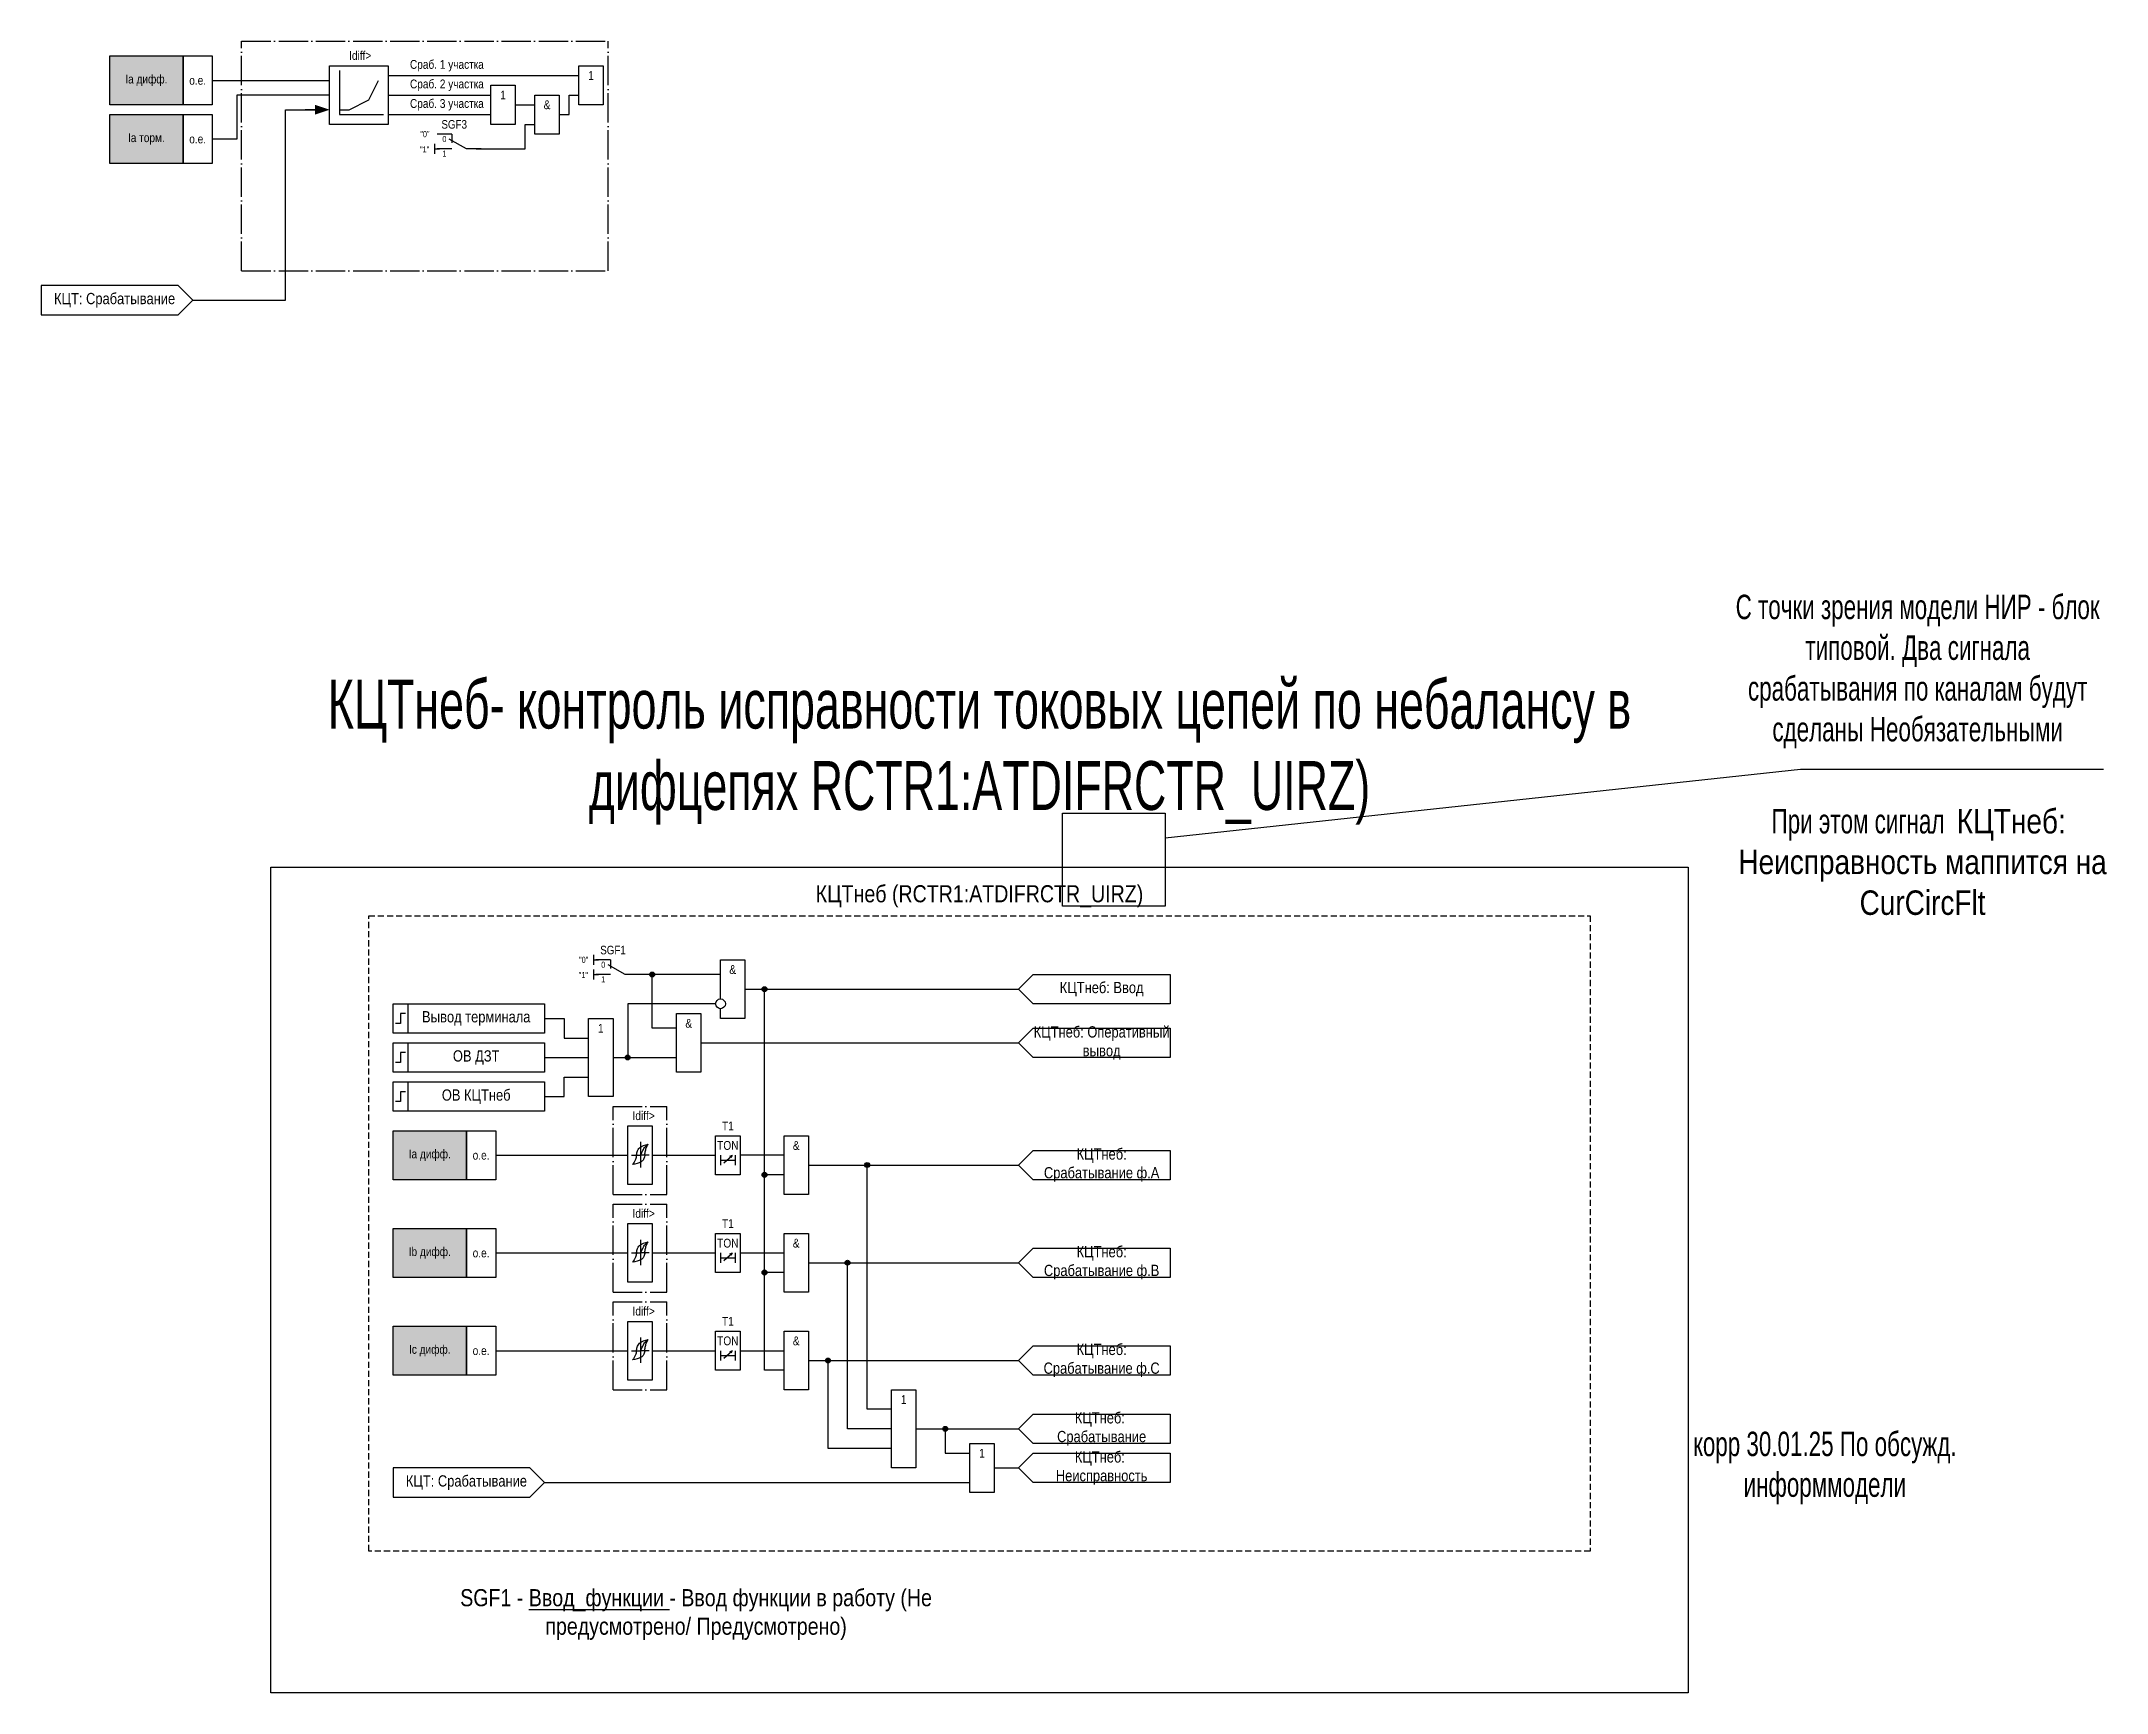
# Model space of a CAD drawing. Header units: millimetres. Extents: x -2824 to 4649, y -997 to 959.
# Drawn here: x 3345 to 3767.7, y -510 to -172 of the extents above; entities that cross this region are included whole.
import ezdxf
from ezdxf.enums import TextEntityAlignment as Align

# ---------------------------------------------------------------- set-up
doc = ezdxf.new("R2010")
doc.units = ezdxf.units.MM
doc.linetypes.add('ACAD_ISO04W100', pattern=[30, 24, -3, 0, -3])
doc.linetypes.add('штриховая2', pattern=[0.375, 0.25, -0.125])
doc.layers.add('TEXT', color=7, linetype='Continuous', lineweight=25)
doc.layers.add('Основная', color=7, linetype='Continuous')
doc.styles.add('1.8_Gost_RD', font='ARIALN.TTF', dxfattribs={"height": 1.8})
doc.styles.add('2.5_Gost_RD', font='ARIALN.TTF', dxfattribs={"height": 2.5})
doc.styles.add('3.5_Gost_RD', font='ARIALN.TTF', dxfattribs={"height": 3.5})
doc.styles.add('Вывод', font='ARIALN.TTF', dxfattribs={"height": 2.5})
doc.styles.add('Компонент', font='ARIALN.TTF', dxfattribs={"height": 3.5})

msp = doc.modelspace()

# ---------------------------------------------------------------- texts
at = {"ltscale": 100, "attachment_point": 5}
for s, insert, char_height, width, style in [('Ia дифф.', (3366.5, -180), 1.8, 15, '1.8_Gost_RD'), ('о.е.', (3377, -180), 1.8, 6, '1.8_Gost_RD'), ('Ia торм.', (3366.5, -192), 1.8, 15, '1.8_Gost_RD'), ('о.е.', (3377, -192), 1.8, 6, '1.8_Gost_RD'), ('Вывод терминала', (3434, -372), 2.3, 28, '2.5_Gost_RD'), ('1', (3459.5, -374), 1.8, 5, '2.5_Gost_RD'), ('TON', (3485.5, -398), 1.8, 5, '2.5_Gost_RD'), ('T1', (3485.5, -394), 1.8, 5, '2.5_Gost_RD'), ('Ia дифф.', (3424.5, -400), 1.8, 15, '1.8_Gost_RD'), ('о.е.', (3435, -400), 1.8, 6, '1.8_Gost_RD'), ('T1', (3485.5, -414), 1.8, 5, '2.5_Gost_RD'), ('TON', (3485.5, -418), 1.8, 5, '2.5_Gost_RD'), ('Ib дифф.', (3424.5, -420), 1.8, 15, '1.8_Gost_RD'), ('о.е.', (3435, -420), 1.8, 6, '1.8_Gost_RD'), ('T1', (3485.5, -434), 1.8, 5, '2.5_Gost_RD'), ('Ic дифф.', (3424.5, -440), 1.8, 15, '1.8_Gost_RD'), ('о.е.', (3435, -440), 1.8, 6, '1.8_Gost_RD'), ('TON', (3485.5, -438), 1.8, 5, '2.5_Gost_RD')]:
    msp.add_mtext(s, dxfattribs=dict(at, insert=insert, char_height=char_height, width=width, style=style))
at = {"ltscale": 100, "char_height": 1.25, "attachment_point": 1, "style": '3.5_Gost_RD'}
for insert in [(3422.5, -193.5), (3455, -362.5)]:
    msp.add_mtext_dynamic_manual_height_columns('"1"', width=2, gutter_width=17.5, heights=[0], dxfattribs=dict(at, insert=insert))
at = {"color": 67, "ltscale": 100, "true_color": 0x727430, "char_height": 5, "width": 75.7185, "attachment_point": 5, "style": '3.5_Gost_RD'}
for s, insert in [('{\\W0.8;С точки зрения модели НИР - блок типовой. Два сигнала срабатывания по каналам будут сделаны Необязательными}', (3729, -301)), ('{\\W0.8;При этом сигнал  \\W1;\\C256;КЦТнеб:  Неисправность }маппится на CurCircFlt ', (3730, -340)), ('{\\W0.8;корр 30.01.25 По обсужд. информмодели}', (3710, -464))]:
    msp.add_mtext(s, dxfattribs=dict(at, insert=insert))
at = {"color": 2, "ltscale": 100, "insert": (3537, -317.5), "char_height": 10, "width": 290, "attachment_point": 5, "style": '3.5_Gost_RD'}
msp.add_mtext('{\\W0.8;\\C3;КЦТнеб- контроль исправности токовых цепей по небалансу в дифцепях RCTR1:ATDIFRCTR_UIRZ)}', dxfattribs=at)
at = {"color": 30, "ltscale": 100, "char_height": 3.5, "attachment_point": 5, "style": '3.5_Gost_RD'}
for s, insert, width in [('\\pt108.5;КЦТнеб (RCTR1:ATDIFRCTR_UIRZ)', (3537, -347), 250), ('SGF1 - {\\LВвод_функции} - Ввод функции в работу (Не предусмотрено/ Предусмотрено)', (3479, -494), 111.8874)]:
    msp.add_mtext(s, dxfattribs=dict(at, insert=insert, width=width))
at = {"layer": 'TEXT', "color": 0, "ltscale": 100, "insert": (3434, -380), "char_height": 2.3, "width": 28, "attachment_point": 5, "style": '2.5_Gost_RD'}
msp.add_mtext('{\\C256;ОВ ДЗТ}', dxfattribs=at)
at = {"layer": 'Основная', "color": 7, "ltscale": 100, "char_height": 1.8, "attachment_point": 1, "style": '1.8_Gost_RD'}
for insert in [(3408, -174), (3466, -391), (3466, -411), (3466, -431)]:
    msp.add_mtext_dynamic_manual_height_columns('Idiff>', width=4, gutter_width=17.5, heights=[0], dxfattribs=dict(at, insert=insert))
at = {"layer": 'Основная', "ltscale": 100, "attachment_point": 5, "style": '2.5_Gost_RD'}
for s, insert, char_height, width in [('Сраб. 1 участка', (3428, -177), 1.8, 22.8857), ('Сраб. 2 участка', (3428, -181), 1.8, 22.8857), ('1', (3457.5, -179), 1.8, 5), ('Сраб. 3 участка', (3428, -185), 1.8, 22.8857), ('1', (3439.5, -183), 1.8, 5), ('&', (3448.5, -185), 1.8, 5), ('&', (3486.5, -362), 1.8, 5), ('КЦТнеб: Ввод', (3562, -366), 2.3, 28), ('&', (3477.5, -373), 1.8, 5), ('&', (3499.5, -398), 1.8, 5), ('&', (3499.5, -418), 1.8, 5), ('&', (3499.5, -438), 1.8, 5), ('1', (3521.5, -450), 1.8, 5), ('1', (3537.5, -461), 1.8, 5), ('КЦТнеб:  Неисправность', (3562, -464), 2.3, 28), ('КЦТ: Срабатывание', (3432, -467), 2.3, 26.5083)]:
    msp.add_mtext(s, dxfattribs=dict(at, insert=insert, char_height=char_height, width=width))
at = {"layer": 'Основная', "color": 0, "ltscale": 100, "char_height": 2.3, "attachment_point": 5, "style": '2.5_Gost_RD'}
for s, insert, width in [('{\\C256;КЦТ: Срабатывание}', (3360, -225), 26.5083), ('{\\C256;КЦТнеб: Оперативный вывод}', (3562, -377), 28), ('{\\C256;ОВ КЦТнеб}', (3434, -388), 28), ('{\\C256;КЦТнеб: Срабатывание ф.А}', (3562, -402), 26.5083), ('{\\C256;КЦТнеб: Срабатывание ф.В}', (3562, -422), 25.2956), ('{\\C256;КЦТнеб: Срабатывание ф.С}', (3562, -442), 25.7463), ('{\\C256;КЦТнеб:  Срабатывание}', (3562, -456), 28)]:
    msp.add_mtext(s, dxfattribs=dict(at, insert=insert, width=width))

# ---------------------------------------------------------------- blocks, each defined once
blk = doc.blocks.new('*U49')
at = {"layer": 'Основная', "linetype": 'ACAD_ISO04W100', "ltscale": 0.25}
for p, q in [((0, 0), (75, 0)), ((0, -47), (0, 0)), ((75, -47), (75, 0)), ((0, -47), (75, -47))]:
    blk.add_line(p, q, dxfattribs=at)
at = {"layer": 'Основная', "style": 'Компонент'}
blk.add_attdef('ОУ', text='', height=3.5, dxfattribs=at).set_placement((75, 0), align=Align.MIDDLE_CENTER)
blk = doc.blocks.new('*U32')
at = {"layer": 'Основная', "color": 0}
blk.add_line((0, 0), (7, 4), dxfattribs=at)
at = {"layer": 'Основная', "ltscale": 0.35}
blk.add_line((6, 6), (6, 2.5), dxfattribs=at)
blk = doc.blocks.new('*U33')
at = {"layer": 'Основная', "color": 0}
for p, q in [((-3, 6), (-9, 6)), ((-3, 0), (-9, 0)), ((9, 0), (3, 0))]:
    blk.add_line(p, q, dxfattribs=at)
at = {"layer": 'Основная', "ltscale": 0.25, "xscale": -1}
blk.add_blockref('*U32', (3, 0), dxfattribs=at)
at = {"layer": 'Основная'}
for tag, height, style, p in [('ОУ', 3.5, 'Компонент', (-2, 10)), ('В1', 2.5, 'Вывод', (-14, 6)), ('В2', 2.5, 'Вывод', (-6, 4)), ('В3', 2.5, 'Вывод', (-6, -2))]:
    blk.add_attdef(tag, text='', height=height, dxfattribs=dict(at, style=style)).set_placement(p, align=Align.MIDDLE_CENTER)
blk = doc.blocks.new('*U51')
at = {"ltscale": 0.25}
blk.add_line((-1, 0), (-5, 0), dxfattribs=at)
blk.add_lwpolyline([(-3, 0, 2, 0, 0), (0, 0, 0, 0, 0)], format="xyseb", dxfattribs=at)
at = {"layer": 'Основная', "style": 'Вывод'}
blk.add_attdef('ОТ', text='', height=2.5, dxfattribs=at).set_placement((-4, 0), align=Align.MIDDLE_CENTER)
blk = doc.blocks.new('*U24')
at = {"layer": 'Основная', "linetype": 'ACAD_ISO04W100', "ltscale": 0.25}
for p, q in [((0, 0), (11, 0)), ((0, -18), (0, 0)), ((11, -18), (11, 0)), ((0, -18), (11, -18))]:
    blk.add_line(p, q, dxfattribs=at)
at = {"layer": 'Основная', "style": 'Компонент'}
blk.add_attdef('ОУ', text='', height=3.5, dxfattribs=at).set_placement((11, 0), align=Align.MIDDLE_CENTER)
blk = doc.blocks.new('Точка')
at = {"ltscale": 100}
h = blk.add_hatch(color=256, dxfattribs=at)
h.dxf.hatch_style = 1
edge = h.paths.add_edge_path()
edge.add_arc((0, 0), 0.5, 0, 360)
blk.add_circle((0, 0), 0.5, dxfattribs=at)

# ---------------------------------------------------------------- hatches: boundary and pattern name
at = {"ltscale": 100, "true_color": 0xf7941d}
h = msp.add_hatch(color=30, dxfattribs=at)
h.dxf.hatch_style = 1
h.paths.add_polyline_path([(3359, -175), (3374, -175), (3374, -185), (3359, -185)])
h = msp.add_hatch(color=30, dxfattribs=at)
h.dxf.hatch_style = 1
h.paths.add_polyline_path([(3359, -187), (3374, -187), (3374, -197), (3359, -197)])
h = msp.add_hatch(color=30, dxfattribs=at)
h.dxf.hatch_style = 1
h.paths.add_polyline_path([(3417, -395), (3432, -395), (3432, -405), (3417, -405)])
h = msp.add_hatch(color=30, dxfattribs=at)
h.dxf.hatch_style = 1
h.paths.add_polyline_path([(3417, -415), (3432, -415), (3432, -425), (3417, -425)])
h = msp.add_hatch(color=30, dxfattribs=at)
h.dxf.hatch_style = 1
h.paths.add_polyline_path([(3417, -435), (3432, -435), (3432, -445), (3417, -445)])

# ---------------------------------------------------------------- linework, layer by layer
at = {"ltscale": 100}
for p, q in [((3416, -179), (3455, -179)), ((3416, -183), (3437, -183)), ((3442, -185), (3446, -185)), ((3416, -187), (3437, -187)), ((3425.5, -193), (3425.5, -195)), ((3425.5, -194), (3426.5, -194)), ((3458, -359), (3458, -361)), ((3458, -360), (3459, -360)), ((3458, -362), (3458, -364)), ((3458, -363), (3459, -363)), ((3448, -380), (3457, -380)), ((3462, -380), (3475, -380)), ((3448, -467), (3535, -467))]:
    msp.add_line(p, q, dxfattribs=at)
at = {"color": 67, "ltscale": 100, "true_color": 0x727430}
for p, q in [((3575, -335), (3705, -321)), ((3705, -321), (3767, -321))]:
    msp.add_line(p, q, dxfattribs=at)
at = {"color": 7, "ltscale": 100}
for p, q in [((3484.7, -401.54), (3486.37, -400.05)), ((3486.37, -400.05), (3485.85, -400.27)), ((3486.37, -400.05), (3486.11, -400.52)), ((3484.7, -421.54), (3486.37, -420.05)), ((3486.37, -420.05), (3485.85, -420.27)), ((3486.37, -420.05), (3486.11, -420.52)), ((3484.7, -441.54), (3486.37, -440.05)), ((3486.37, -440.05), (3485.85, -440.27)), ((3486.37, -440.05), (3486.11, -440.52))]:
    msp.add_line(p, q, dxfattribs=at)
at = {"ltscale": 100}
for points in [[(3359, -175), (3374, -175), (3374, -185), (3359, -185)], [(3374, -175), (3380, -175), (3380, -185), (3374, -185)], [(3359, -187), (3374, -187), (3374, -197), (3359, -197)], [(3374, -187), (3380, -187), (3380, -197), (3374, -197)], [(3417, -369), (3420, -369), (3420, -375), (3417, -375)], [(3417, -369), (3448, -369), (3448, -375), (3417, -375)], [(3457, -372), (3462, -372), (3462, -388), (3457, -388)], [(3417, -377), (3420, -377), (3420, -383), (3417, -383)], [(3417, -377), (3448, -377), (3448, -383), (3417, -383)], [(3417, -385), (3420, -385), (3420, -391), (3417, -391)], [(3417, -385), (3448, -385), (3448, -391), (3417, -391)], [(3417, -395), (3432, -395), (3432, -405), (3417, -405)], [(3432, -395), (3438, -395), (3438, -405), (3432, -405)], [(3483, -396), (3488, -396), (3488, -404), (3483, -404)], [(3417, -415), (3432, -415), (3432, -425), (3417, -425)], [(3432, -415), (3438, -415), (3438, -425), (3432, -425)], [(3483, -416), (3488, -416), (3488, -424), (3483, -424)], [(3417, -435), (3432, -435), (3432, -445), (3417, -445)], [(3432, -435), (3438, -435), (3438, -445), (3432, -445)], [(3483, -436), (3488, -436), (3488, -444), (3483, -444)], [(3519, -448), (3524, -448), (3524, -464), (3519, -464)], [(3535, -459), (3540, -459), (3540, -469), (3535, -469)]]:
    msp.add_lwpolyline(points, close=True, dxfattribs=at)
for points in [[(3406, -178), (3406, -187)], [(3406, -186), (3408, -186), (3412, -184), (3414, -180)], [(3404, -183), (3385, -183), (3385, -192), (3380, -192)], [(3451, -187), (3453, -187), (3453, -183), (3455, -183)], [(3376, -225), (3395, -225), (3395, -186), (3403, -186)], [(3406, -187), (3415, -187)], [(3434, -194), (3444, -194), (3444, -189), (3446, -189)], [(3475, -374), (3470, -374), (3470, -363), (3465, -363)], [(3484, -363), (3470, -363)], [(3489, -366), (3545, -366)], [(3497, -404), (3493, -404), (3493, -366)], [(3483, -369), (3465, -369), (3465, -380)], [(3448, -372), (3452, -372), (3452, -376), (3457, -376)], [(3475, -374), (3470, -374)], [(3480, -377), (3545, -377)], [(3448, -388), (3452, -388), (3452, -384), (3457, -384)], [(3484, -400), (3484, -402)], [(3484, -401), (3487, -401)], [(3487, -400), (3487, -402)], [(3497, -400), (3488, -400)], [(3497, -424), (3493, -424), (3493, -404)], [(3502, -402), (3545, -402)], [(3519, -452), (3514, -452), (3514, -402)], [(3484, -420), (3484, -422)], [(3484, -421), (3487, -421)], [(3487, -420), (3487, -422)], [(3488, -420), (3497, -420)], [(3502, -422), (3545, -422)], [(3519, -456), (3510, -456), (3510, -422)], [(3497, -444), (3493, -444), (3493, -424)], [(3484, -440), (3484, -442)], [(3484, -441), (3487, -441)], [(3487, -440), (3487, -442)], [(3488, -440), (3497, -440)], [(3502, -442), (3545, -442)], [(3519, -460), (3506, -460), (3506, -442)], [(3524, -456), (3545, -456)], [(3530, -456), (3530, -461), (3530, -461), (3530, -461), (3535, -461)], [(3540, -464), (3545, -464)]]:
    msp.add_lwpolyline(points, dxfattribs=at)
at = {"color": 67, "ltscale": 100, "true_color": 0x727430}
msp.add_lwpolyline([(3554, -330), (3575, -330), (3575, -349), (3554, -349)], close=True, dxfattribs=at)
at = {"color": 3, "ltscale": 100}
msp.add_lwpolyline([(3392, -341), (3682, -341), (3682, -510), (3392, -510)], close=True, dxfattribs=at)
at = {"lineweight": 30, "ltscale": 100}
for points in [[(3419.5, -371), (3418.5, -371), (3418.5, -373), (3417.5, -373)], [(3419.5, -379), (3418.5, -379), (3418.5, -381), (3417.5, -381)], [(3419.5, -387), (3418.5, -387), (3418.5, -389), (3417.5, -389)]]:
    msp.add_lwpolyline(points, dxfattribs=at)
at = {"layer": 'Основная', "ltscale": 100}
for p, q in [((3404, -178.5), (3404, -177)), ((3404, -177), (3416, -177)), ((3416, -177), (3416, -183)), ((3404, -186), (3404, -178)), ((3416, -183), (3416, -189)), ((3404, -189), (3404, -186)), ((3416, -189), (3404, -189)), ((3465, -395.5), (3465, -394)), ((3465, -394), (3470, -394)), ((3465, -403), (3465, -395)), ((3470, -394), (3470, -400)), ((3470, -400), (3483, -400)), ((3470, -400), (3470, -406)), ((3465, -406), (3465, -403)), ((3470, -406), (3465, -406)), ((3465, -415.5), (3465, -414)), ((3465, -414), (3470, -414)), ((3470, -414), (3470, -420)), ((3465, -423), (3465, -415)), ((3470, -420), (3483, -420)), ((3470, -420), (3470, -426)), ((3465, -426), (3465, -423)), ((3470, -426), (3465, -426)), ((3465, -435.5), (3465, -434)), ((3465, -434), (3470, -434)), ((3465, -443), (3465, -435)), ((3470, -434), (3470, -440)), ((3465, -446), (3465, -443)), ((3470, -440), (3483, -440)), ((3470, -440), (3470, -446)), ((3470, -446), (3465, -446))]:
    msp.add_line(p, q, dxfattribs=at)
at = {"layer": 'Основная', "color": 7, "ltscale": 100}
for p, q in [((3380, -180), (3404, -180)), ((3438, -400), (3465, -400)), ((3465.79, -400), (3467.6, -400)), ((3469.42, -400), (3467.6, -400)), ((3438, -420), (3465, -420)), ((3465.79, -420), (3467.6, -420)), ((3469.42, -420), (3467.6, -420)), ((3438, -440), (3465, -440)), ((3465.79, -440), (3467.6, -440)), ((3469.42, -440), (3467.6, -440))]:
    msp.add_line(p, q, dxfattribs=at)
at = {"layer": 'Основная'}
for p, q in [((3467.6, -397.28), (3467.6, -402.48)), ((3467.6, -417.28), (3467.6, -422.48)), ((3467.6, -437.28), (3467.6, -442.48))]:
    msp.add_line(p, q, dxfattribs=at)
at = {"layer": 'Основная', "ltscale": 100}
for points in [[(3455, -177), (3460, -177), (3460, -185), (3455, -185)], [(3437, -181), (3442, -181), (3442, -189), (3437, -189)], [(3446, -183), (3451, -183), (3451, -191), (3446, -191)], [(3345, -222), (3345, -228), (3373, -228), (3376, -225), (3373, -222)], [(3576, -363), (3576, -369), (3548, -369), (3545, -366), (3548, -363)], [(3475, -371), (3480, -371), (3480, -383), (3475, -383)], [(3576, -374), (3576, -380), (3548, -380), (3545, -377), (3548, -374)], [(3497, -396), (3502, -396), (3502, -408), (3497, -408)], [(3576, -399), (3576, -405), (3548, -405), (3545, -402), (3548, -399)], [(3497, -416), (3502, -416), (3502, -428), (3497, -428)], [(3576, -419), (3576, -425), (3548, -425), (3545, -422), (3548, -419)], [(3497, -436), (3502, -436), (3502, -448), (3497, -448)], [(3576, -439), (3576, -445), (3548, -445), (3545, -442), (3548, -439)], [(3576, -453), (3576, -459), (3548, -459), (3545, -456), (3548, -453)], [(3417, -464), (3417, -470), (3445, -470), (3448, -467), (3445, -464)], [(3576, -461), (3576, -467), (3548, -467), (3545, -464), (3548, -461)]]:
    msp.add_lwpolyline(points, close=True, dxfattribs=at)
at = {"layer": 'Основная', "linetype": 'штриховая2', "ltscale": 5}
msp.add_lwpolyline([(3412, -351), (3662, -351), (3662, -481), (3412, -481)], close=True, dxfattribs=at)
at = {"layer": 'Основная', "ltscale": 100}
msp.add_lwpolyline([(3484, -368), (3484, -360), (3489, -360), (3489, -372), (3484, -372), (3484, -370)], dxfattribs=at)
msp.add_circle((3484, -369), 1, dxfattribs=at)
at = {"layer": 'Основная'}
for points in [[(3466.8, -400.08), (3466.6, -400.87), (3466, -401.88)], [(3468.48, -400.08), (3468.25, -400.87), (3467.76, -401.33), (3466, -401.88)], [(3466.8, -400.08), (3466.95, -399.29), (3467.44, -398.46), (3469.2, -397.74)], [(3467.6, -400), (3468, -399.28), (3468.47, -398.4), (3469.2, -397.74)], [(3468.48, -400.08), (3468.6, -399.29), (3468.81, -398.46), (3469.2, -397.74)], [(3466.8, -420.08), (3466.95, -419.29), (3467.44, -418.46), (3469.2, -417.74)], [(3467.6, -420), (3468, -419.28), (3468.47, -418.4), (3469.2, -417.74)], [(3468.48, -420.08), (3468.6, -419.29), (3468.81, -418.46), (3469.2, -417.74)], [(3466.8, -420.08), (3466.6, -420.87), (3466, -421.88)], [(3468.48, -420.08), (3468.25, -420.87), (3467.76, -421.33), (3466, -421.88)], [(3466.8, -440.08), (3466.95, -439.29), (3467.44, -438.46), (3469.2, -437.74)], [(3467.6, -440), (3468, -439.28), (3468.47, -438.4), (3469.2, -437.74)], [(3468.48, -440.08), (3468.6, -439.29), (3468.81, -438.46), (3469.2, -437.74)], [(3466.8, -440.08), (3466.6, -440.87), (3466, -441.88)], [(3468.48, -440.08), (3468.25, -440.87), (3467.76, -441.33), (3466, -441.88)]]:
    msp.add_spline(points, degree=3, dxfattribs=at)

# ---------------------------------------------------------------- block references
at = {"layer": 'Основная', "ltscale": 0.25}
for name, p in [('*U49', (3386, -172)), ('*U51', (3404, -186)), ('*U24', (3462, -390)), ('*U24', (3462, -410)), ('*U24', (3462, -430))]:
    msp.add_blockref(name, p, dxfattribs=at)
at = {"layer": 'Основная', "ltscale": 0.25, "xscale": 0.5, "yscale": 0.5, "zscale": 0.5}
for p, values in [((3430.5, -194), {'ОУ': 'SGF3', 'В1': '"0"', 'В2': '0', 'В3': '1'}), ((3463, -363), {'ОУ': 'SGF1', 'В1': '"0"', 'В2': '0', 'В3': '1'})]:
    msp.add_blockref('*U33', p, dxfattribs=at).add_auto_attribs(values)
at = {"layer": 'Основная', "ltscale": 100}
for p in [(3470, -363), (3493, -366), (3465, -380), (3514, -402), (3493, -404), (3510, -422), (3493, -424), (3506, -442), (3530, -456)]:
    msp.add_blockref('Точка', p, dxfattribs=at)

msp.set_redraw_order([(e.dxf.handle, doc.entitydb.next_handle()) for e in msp.query("TEXT MTEXT ATTDEF DIMENSION ARC_DIMENSION")])  # texts and dimensions are drawn at this point

doc.saveas('drawing.dxf')
